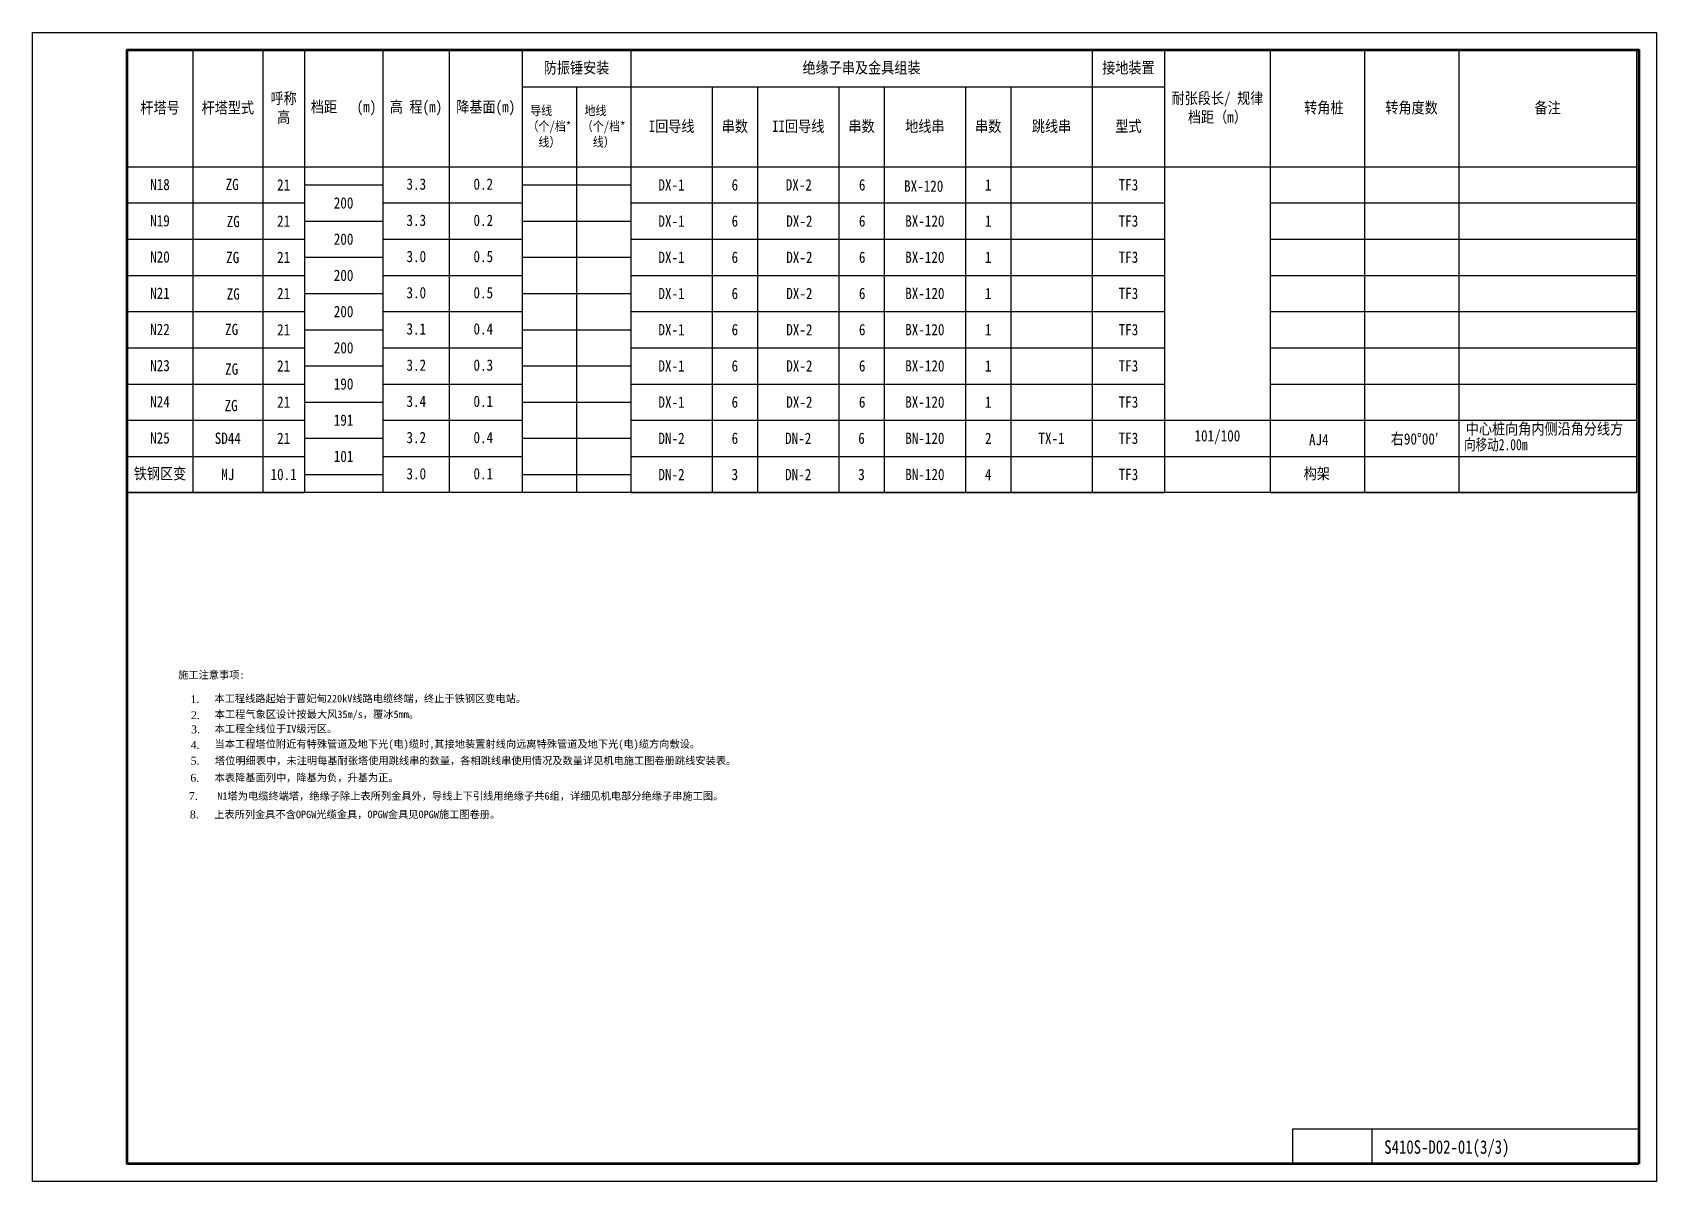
# Model space of a CAD drawing. Header units: millimetres. Extents: x 0 to 1427, y -8 to 300.
# Drawn here: x 1007.4 to 1427.5, y -7.6 to 289.4 of the extents above; entities that cross this region are included whole.
import ezdxf

# ---------------------------------------------------------------- set-up
doc = ezdxf.new("R2010")
doc.units = ezdxf.units.MM
for name, color, linetype in [('NCPE_BORDER', 7, 'Continuous'), ('YLT_GridLine', 7, 'Continuous'), ('YLT_GridText', 7, 'Continuous')]:
    doc.layers.add(name, color=color, linetype=linetype)
doc.styles.add('NCPE_NAME', font='SimSun.ttf', dxfattribs={"width": 0.75, "height": 5})
doc.styles.get("Standard").update_dxf_attribs({"font": 'SimSun.ttf'})
doc.styles.add('WMF-Times New Roman0', font='TIMES.TTF')
doc.styles.add('WMF-宋体0', font='SimSun.ttf')
doc.styles.add('YLT_Grid', font='SimSun.ttf', dxfattribs={"width": 0.85})

msp = doc.modelspace()

# ---------------------------------------------------------------- texts
at = {"color": 7, "lineweight": 0}
for s, height, style, p in [('施工注意事项:', 1.938, 'WMF-宋体0', (1045.1, 122.39)), ('1.', 2.028, 'WMF-Times New Roman0', (1048.29, 116.09)), ('本工程线路起始于曹妃甸220kV线路电缆终端，终止于铁钢区变电站。', 1.9383, 'WMF-宋体0', (1054.48, 116.28)), ('2.', 2.028, 'WMF-Times New Roman0', (1048.41, 111.93)), ('本工程气象区设计按最大风35m/s，覆冰5mm。', 1.9383, 'WMF-宋体0', (1054.55, 112.21)), ('3.', 2.028, 'WMF-Times New Roman0', (1048.46, 108.26)), ('本工程全线位于IV级污区。', 1.9383, 'WMF-宋体0', (1054.53, 108.46)), ('4.', 2.028, 'WMF-Times New Roman0', (1048.33, 104.26)), ('当本工程塔位附近有特殊管道及地下光(电)缆时,其接地装置射线向远离特殊管道及地下光(电)缆方向敷设。', 1.9383, 'WMF-宋体0', (1054.53, 104.53)), ('5.', 2.028, 'WMF-Times New Roman0', (1048.33, 100.16)), ('塔位明细表中，未注明每基耐张塔使用跳线串的数量，各相跳线串使用情况及数量详见机电施工图卷册跳线安装表。', 1.9383, 'WMF-宋体0', (1054.61, 100.23)), ('6.', 2.028, 'WMF-Times New Roman0', (1048.25, 95.74)), ('本表降基面列中，降基为负，升基为正。', 1.9383, 'WMF-宋体0', (1054.53, 95.82)), ('7.', 2.028, 'WMF-Times New Roman0', (1047.87, 91.02)), ('N1塔为电缆终端塔，绝缘子除上表所列金具外，导线上下引线用绝缘子共6组，详细见机电部分绝缘子串施工图。', 1.9383, 'WMF-宋体0', (1055.24, 91.09)), ('8.', 2.028, 'WMF-Times New Roman0', (1048.13, 86.25)), ('上表所列金具不含OPGW光缆金具，OPGW金具见OPGW施工图卷册。', 1.9383, 'WMF-宋体0', (1054.41, 86.32))]:
    msp.add_text(s, height=height, dxfattribs=dict(at, style=style)).set_placement(p)
at = {"color": 1, "width": 0.8}
msp.add_text('S410S-D02-01(3/3)', height=3.5, dxfattribs=at).set_placement((1357.04, -0.44))
at = {"layer": 'NCPE_BORDER', "insert": (1377.68, 184.36), "char_height": 2.925, "width": 17.4933, "attachment_point": 1, "style": 'NCPE_NAME'}
msp.add_mtext('向移动2.00m', dxfattribs=at)
at = {"layer": 'YLT_GridText', "color": 0, "attachment_point": 5, "style": 'YLT_Grid'}
for s, insert, char_height, width in [('防振锤安装', (1148.14, 280.16), 2.925, 26.13), ('绝缘子串及金具组装', (1221.85, 280.16), 2.925, 117.39), ('接地装置', (1290.88, 280.16), 2.925, 16.77), ('呼称高', (1072.38, 269.83), 2.925, 8.775), ('耐张段长/ 规律档距（m）', (1313.89, 269.83), 2.925, 25.35), ('杆塔号', (1040.4, 269.83), 2.925, 15.015), ('杆塔型式', (1057.95, 269.83), 2.925, 16.185), ('档距   (m)', (1087.89, 269.83), 2.925, 18.33), ('高 程(m)', (1106.61, 269.83), 2.925, 15.21), ('降基面(m)', (1124.64, 269.83), 2.925, 16.965), ('导线     （个/档*线）', (1141.12, 265.05), 2.4375, 12.09), ('地线    （个/档*线）', (1155.16, 265.05), 2.4375, 12.09), ('  转角桩', (1339.73, 269.83), 2.925, 22.425), ('转角度数', (1364.1, 269.83), 2.925, 22.425), ('备注', (1399.3, 269.83), 2.925, 44.07), ('I回导线', (1172.71, 265.05), 2.925, 19.11), ('串数', (1189.09, 265.05), 2.925, 9.75), ('II回导线', (1205.47, 265.05), 2.925, 19.11), ('串数', (1221.85, 265.05), 2.925, 9.75), ('地线串', (1238.23, 265.05), 2.925, 19.11), ('串数', (1254.61, 265.05), 2.925, 9.75), ('跳线串', (1270.99, 265.05), 2.925, 19.11), ('型式', (1290.88, 265.05), 2.925, 16.77), ('N18', (1040.4, 250.12), 2.925, 15.015), ('ZG', (1059.08, 250.13), 2.925, 16.185), ('21', (1072.38, 250.04), 2.925, 8.775), ('3.3', (1106.69, 250.23), 2.925, 15.21), ('0.2', (1124.02, 250.23), 2.925, 15.21), ('D{\\fFangSong_GB2312|b0|i0|c134|p49;X}-1', (1172.71, 250.04), 2.925, 19.11), ('6', (1189.09, 250.04), 2.92, 9.75), ('D{\\fFangSong_GB2312|b0|i0|c134|p49;X}-2', (1205.62, 250.04), 2.925, 19.11), ('6', (1222.02, 250.04), 2.92, 9.75), ('BX-120', (1237.93, 249.7), 2.925, 19.11), ('1', (1254.61, 250.04), 2.92, 9.75), ('TF3', (1290.88, 250.04), 2.925, 16.77), ('200', (1087.89, 245.36), 2.925, 18.33), ('N19', (1040.4, 240.76), 2.925, 15.015), ('ZG', (1059.35, 240.55), 2.925, 16.185), ('21', (1072.38, 240.68), 2.925, 8.775), ('3.3', (1106.69, 240.87), 2.925, 15.21), ('0.2', (1124.02, 240.87), 2.925, 15.21), ('DX-1', (1172.71, 240.68), 2.925, 19.11), ('6', (1189.09, 240.68), 2.92, 9.75), ('DX-2', (1205.77, 240.68), 2.925, 19.11), ('6', (1222.02, 240.68), 2.92, 9.75), ('BX-120', (1238.23, 240.68), 2.925, 19.11), ('1', (1254.61, 240.68), 2.92, 9.75), ('TF3', (1290.88, 240.68), 2.925, 16.77), ('200', (1087.89, 236), 2.925, 18.33), ('N20', (1040.4, 231.4), 2.925, 15.015), ('ZG', (1059.21, 231.26), 2.925, 16.185), ('21', (1072.38, 231.32), 2.925, 8.775), ('3.0', (1106.69, 231.51), 2.925, 15.21), ('0.5', (1124.02, 231.51), 2.925, 15.21), ('DX-1', (1172.71, 231.32), 2.925, 19.11), ('6', (1189.09, 231.32), 2.92, 9.75), ('DX-2', (1205.77, 231.32), 2.925, 19.11), ('6', (1222.02, 231.32), 2.92, 9.75), ('BX-120', (1238.23, 231.32), 2.925, 19.11), ('1', (1254.61, 231.32), 2.92, 9.75), ('TF3', (1290.88, 231.32), 2.925, 16.77), ('200', (1087.89, 226.64), 2.925, 18.33), ('N21', (1040.4, 222.04), 2.925, 15.015), ('ZG', (1059.35, 221.82), 2.925, 16.185), ('21', (1072.38, 221.96), 2.925, 8.775), ('3.0', (1106.69, 222.15), 2.925, 15.21), ('0.5', (1124.02, 222.15), 2.925, 15.21), ('DX-1', (1172.71, 221.96), 2.925, 19.11), ('6', (1189.09, 221.96), 2.92, 9.75), ('DX-2', (1205.77, 221.96), 2.925, 19.11), ('6', (1222.02, 221.96), 2.92, 9.75), ('BX-120', (1238.23, 221.96), 2.925, 19.11), ('1', (1254.61, 221.96), 2.92, 9.75), ('TF3', (1290.88, 221.96), 2.925, 16.77), ('200', (1087.89, 217.28), 2.925, 18.33), ('3.1', (1106.69, 212.79), 2.925, 15.21), ('0.4', (1124.02, 212.79), 2.925, 15.21), ('N22', (1040.4, 212.68), 2.925, 15.015), ('ZG', (1058.94, 212.66), 2.925, 16.185), ('21', (1072.38, 212.6), 2.925, 8.775), ('DX-1', (1172.71, 212.6), 2.925, 19.11), ('6', (1189.09, 212.6), 2.92, 9.75), ('DX-2', (1205.77, 212.6), 2.925, 19.11), ('6', (1222.02, 212.6), 2.92, 9.75), ('BX-120', (1238.23, 212.6), 2.925, 19.11), ('1', (1254.61, 212.6), 2.92, 9.75), ('TF3', (1290.88, 212.6), 2.925, 16.77), ('200', (1087.89, 207.92), 2.925, 18.33), ('N23', (1040.4, 203.32), 2.925, 15.015), ('ZG', (1058.94, 202.4), 2.925, 16.185), ('21', (1072.38, 203.24), 2.925, 8.775), ('3.2', (1106.69, 203.43), 2.925, 15.21), ('0.3', (1124.02, 203.43), 2.925, 15.21), ('DX-1', (1172.71, 203.24), 2.925, 19.11), ('6', (1189.09, 203.24), 2.92, 9.75), ('DX-2', (1205.77, 203.24), 2.925, 19.11), ('6', (1222.02, 203.24), 2.92, 9.75), ('BX-120', (1238.23, 203.24), 2.925, 19.11), ('1', (1254.61, 203.24), 2.92, 9.75), ('TF3', (1290.88, 203.24), 2.925, 16.77), ('190', (1087.89, 198.56), 2.925, 18.33), ('N24', (1040.4, 193.96), 2.925, 15.015), ('ZG', (1058.8, 192.97), 2.925, 16.185), ('21', (1072.38, 193.88), 2.925, 8.775), ('3.4', (1106.69, 194.07), 2.925, 15.21), ('0.1', (1124.02, 194.07), 2.925, 15.21), ('DX-1', (1172.71, 193.88), 2.925, 19.11), ('6', (1189.09, 193.88), 2.92, 9.75), ('DX-2', (1205.77, 193.88), 2.925, 19.11), ('6', (1222.02, 193.88), 2.92, 9.75), ('BX-120', (1238.23, 193.88), 2.925, 19.11), ('1', (1254.61, 193.88), 2.92, 9.75), ('TF3', (1290.88, 193.88), 2.925, 16.77), ('191', (1087.89, 189.2), 2.925, 18.33), ('N25', (1040.4, 184.6), 2.925, 15.015), ('SD44', (1057.95, 184.52), 2.925, 16.185), ('21', (1072.38, 184.52), 2.925, 8.775), ('3.2', (1106.69, 184.71), 2.925, 15.21), ('0.4', (1124.02, 184.71), 2.925, 15.21), ('DN-2', (1172.71, 184.52), 2.925, 19.11), ('6', (1189.09, 184.52), 2.92, 9.75), ('DN-2', (1205.47, 184.52), 2.925, 19.11), ('6', (1221.85, 184.52), 2.92, 9.75), ('BN-120', (1238.23, 184.52), 2.925, 19.11), ('2', (1254.61, 184.52), 2.92, 9.75), ('TX-1', (1270.99, 184.52), 2.925, 19.11), ('TF3', (1290.88, 184.52), 2.925, 16.77), ('101/100', (1313.89, 184.82), 2.925, 25.35), ('AJ4', (1340.12, 184.18), 2.925, 22.425), ('右90°00′', (1364.91, 184.21), 2.925, 22.425), ('中心桩向角内侧沿角分线方', (1398.48, 186.8), 2.925, 44.2932), ('101', (1087.89, 179.84), 2.925, 18.33), ('铁钢区变', (1040.4, 175.24), 2.925, 15.015), ('MJ', (1057.95, 175.16), 2.925, 16.185), ('10.1', (1072.38, 175.16), 2.925, 8.775), ('3.0', (1106.69, 175.35), 2.925, 15.21), ('0.1', (1124.02, 175.35), 2.925, 15.21), ('{\\fFangSong_GB2312|b0|i0|c134|p49;DN}-2', (1172.71, 175.16), 2.925, 19.11), ('3', (1189.09, 175.16), 2.92, 9.75), ('{\\fFangSong_GB2312|b0|i0|c134|p49;DN-2}', (1205.47, 175.16), 2.925, 19.11), ('3', (1221.85, 175.16), 2.92, 9.75), ('{\\fFangSong_GB2312|b0|i0|c134|p49;BN-120}', (1238.23, 175.16), 2.925, 19.11), ('4', (1254.61, 175.16), 2.92, 9.75), ('TF3', (1290.88, 175.16), 2.925, 16.77), ('构架', (1339.6, 175.26), 2.925, 22.425)]:
    msp.add_mtext(s, dxfattribs=dict(at, insert=insert, char_height=char_height, width=width))

# ---------------------------------------------------------------- linework, layer by layer
at = {"color": 0, "linetype": 'ByBlock'}
for p, q in [((1333.37, -3.02), (1333.37, 5.98)), ((1333.37, 5.98), (1422.88, 5.98)), ((1353.88, -3.02), (1353.88, 5.98)), ((1333.37, -3.02), (1422.88, -3.02))]:
    msp.add_line(p, q, dxfattribs=at)
at = {"color": 3, "linetype": 'Continuous', "lineweight": -3, "flags": 128}
msp.add_lwpolyline([(1427.46, -7.61), (1007.42, -7.61), (1007.42, 289.44), (1427.46, 289.44)], close=True, dxfattribs=at)
at = {"color": 3, "linetype": 'Continuous', "lineweight": 53, "flags": 128}
msp.add_lwpolyline([(1422.88, -3.02), (1031.92, -3.02), (1031.92, 284.94), (1422.88, 284.94)], close=True, dxfattribs=at)
at = {"layer": 'YLT_GridLine', "color": 0, "lineweight": 25}
for p, q in [((1048.89, 284.94), (1048.89, 254.72)), ((1067.02, 284.94), (1067.02, 254.72)), ((1077.75, 284.94), (1077.75, 254.72)), ((1098.03, 284.94), (1098.03, 254.72)), ((1115.19, 284.94), (1115.19, 254.72)), ((1134.1, 284.94), (1134.1, 254.72)), ((1162.18, 284.94), (1162.18, 254.72)), ((1281.52, 284.94), (1281.52, 254.72)), ((1300.24, 284.94), (1300.24, 254.72)), ((1327.54, 284.94), (1327.54, 254.72)), ((1351.92, 284.94), (1351.92, 254.72)), ((1376.29, 284.94), (1376.29, 254.72)), ((1134.1, 275.39), (1300.24, 275.39)), ((1148.14, 275.39), (1148.14, 254.72)), ((1183.24, 275.39), (1183.24, 254.72)), ((1194.94, 275.39), (1194.94, 254.72)), ((1216, 275.39), (1216, 254.72)), ((1227.7, 275.39), (1227.7, 254.72)), ((1248.76, 275.39), (1248.76, 254.72)), ((1260.46, 275.39), (1260.46, 254.72)), ((1031.92, 254.72), (1077.75, 254.72)), ((1031.92, 254.72), (1422.31, 254.72)), ((1048.89, 254.72), (1048.89, 170.48)), ((1067.02, 254.72), (1067.02, 170.48)), ((1077.75, 254.72), (1077.75, 170.48)), ((1098.03, 254.72), (1098.03, 170.48)), ((1098.03, 254.72), (1134.1, 254.72)), ((1115.19, 254.72), (1115.19, 170.48)), ((1134.1, 254.72), (1134.1, 170.48)), ((1148.14, 254.72), (1148.14, 170.48)), ((1162.18, 254.72), (1162.18, 170.48)), ((1162.18, 254.72), (1422.31, 254.72)), ((1183.24, 254.72), (1183.24, 170.48)), ((1194.94, 254.72), (1194.94, 170.48)), ((1216, 254.72), (1216, 170.48)), ((1227.7, 254.72), (1227.7, 170.48)), ((1248.76, 254.72), (1248.76, 170.48)), ((1260.46, 254.72), (1260.46, 170.48)), ((1281.52, 254.72), (1281.52, 170.48)), ((1300.24, 254.72), (1300.24, 170.48)), ((1327.54, 254.72), (1327.54, 170.48)), ((1351.92, 254.72), (1351.92, 170.48)), ((1376.29, 254.72), (1376.29, 170.48)), ((1077.75, 250.04), (1098.03, 250.04)), ((1134.1, 250.04), (1162.18, 250.04)), ((1031.92, 245.36), (1077.75, 245.36)), ((1098.03, 245.36), (1134.1, 245.36)), ((1162.18, 245.36), (1300.24, 245.36)), ((1327.54, 245.36), (1422.31, 245.36)), ((1077.75, 240.68), (1098.03, 240.68)), ((1134.1, 240.68), (1162.18, 240.68)), ((1031.92, 236), (1077.75, 236)), ((1098.03, 236), (1134.1, 236)), ((1162.18, 236), (1300.24, 236)), ((1327.54, 236), (1422.31, 236)), ((1077.75, 231.32), (1098.03, 231.32)), ((1134.1, 231.32), (1162.18, 231.32)), ((1031.92, 226.64), (1077.75, 226.64)), ((1098.03, 226.64), (1134.1, 226.64)), ((1162.18, 226.64), (1300.24, 226.64)), ((1327.54, 226.64), (1422.31, 226.64)), ((1077.75, 221.96), (1098.03, 221.96)), ((1134.1, 221.96), (1162.18, 221.96)), ((1031.92, 217.28), (1077.75, 217.28)), ((1098.03, 217.28), (1134.1, 217.28)), ((1162.18, 217.28), (1300.24, 217.28)), ((1327.54, 217.28), (1422.31, 217.28)), ((1077.75, 212.6), (1098.03, 212.6)), ((1134.1, 212.6), (1162.18, 212.6)), ((1031.92, 207.92), (1077.75, 207.92)), ((1098.03, 207.92), (1134.1, 207.92)), ((1162.18, 207.92), (1300.24, 207.92)), ((1327.54, 207.92), (1422.31, 207.92)), ((1077.75, 203.24), (1098.03, 203.24)), ((1134.1, 203.24), (1162.18, 203.24)), ((1031.92, 198.56), (1077.75, 198.56)), ((1098.03, 198.56), (1134.1, 198.56)), ((1162.18, 198.56), (1300.24, 198.56)), ((1327.54, 198.56), (1422.31, 198.56)), ((1077.75, 193.88), (1098.03, 193.88)), ((1134.1, 193.88), (1162.18, 193.88)), ((1031.92, 189.2), (1077.75, 189.2)), ((1098.03, 189.2), (1134.1, 189.2)), ((1162.18, 189.2), (1422.31, 189.2)), ((1077.75, 184.52), (1098.03, 184.52)), ((1134.1, 184.52), (1162.18, 184.52)), ((1031.92, 179.84), (1077.75, 179.84)), ((1098.03, 179.84), (1134.1, 179.84)), ((1162.18, 179.84), (1327.54, 179.84)), ((1327.54, 179.84), (1422.31, 179.84)), ((1077.75, 175.16), (1098.03, 175.16)), ((1134.1, 175.16), (1162.18, 175.16)), ((1031.92, 170.48), (1077.75, 170.48)), ((1162.18, 170.48), (1300.24, 170.48)), ((1327.54, 170.48), (1422.31, 170.48))]:
    msp.add_line(p, q, dxfattribs=at)
for points in [[(1031.92, 254.72), (1031.92, 284.94)], [(1031.92, 284.94), (1422.31, 284.94), (1422.31, 254.72)], [(1422.31, 254.72), (1422.31, 170.48), (1031.92, 170.48), (1031.92, 254.72)]]:
    msp.add_lwpolyline(points, dxfattribs=at)

msp.set_redraw_order([(e.dxf.handle, doc.entitydb.next_handle()) for e in msp.query("TEXT MTEXT ATTDEF DIMENSION ARC_DIMENSION")])  # texts and dimensions are drawn at this point

doc.saveas('drawing.dxf')
